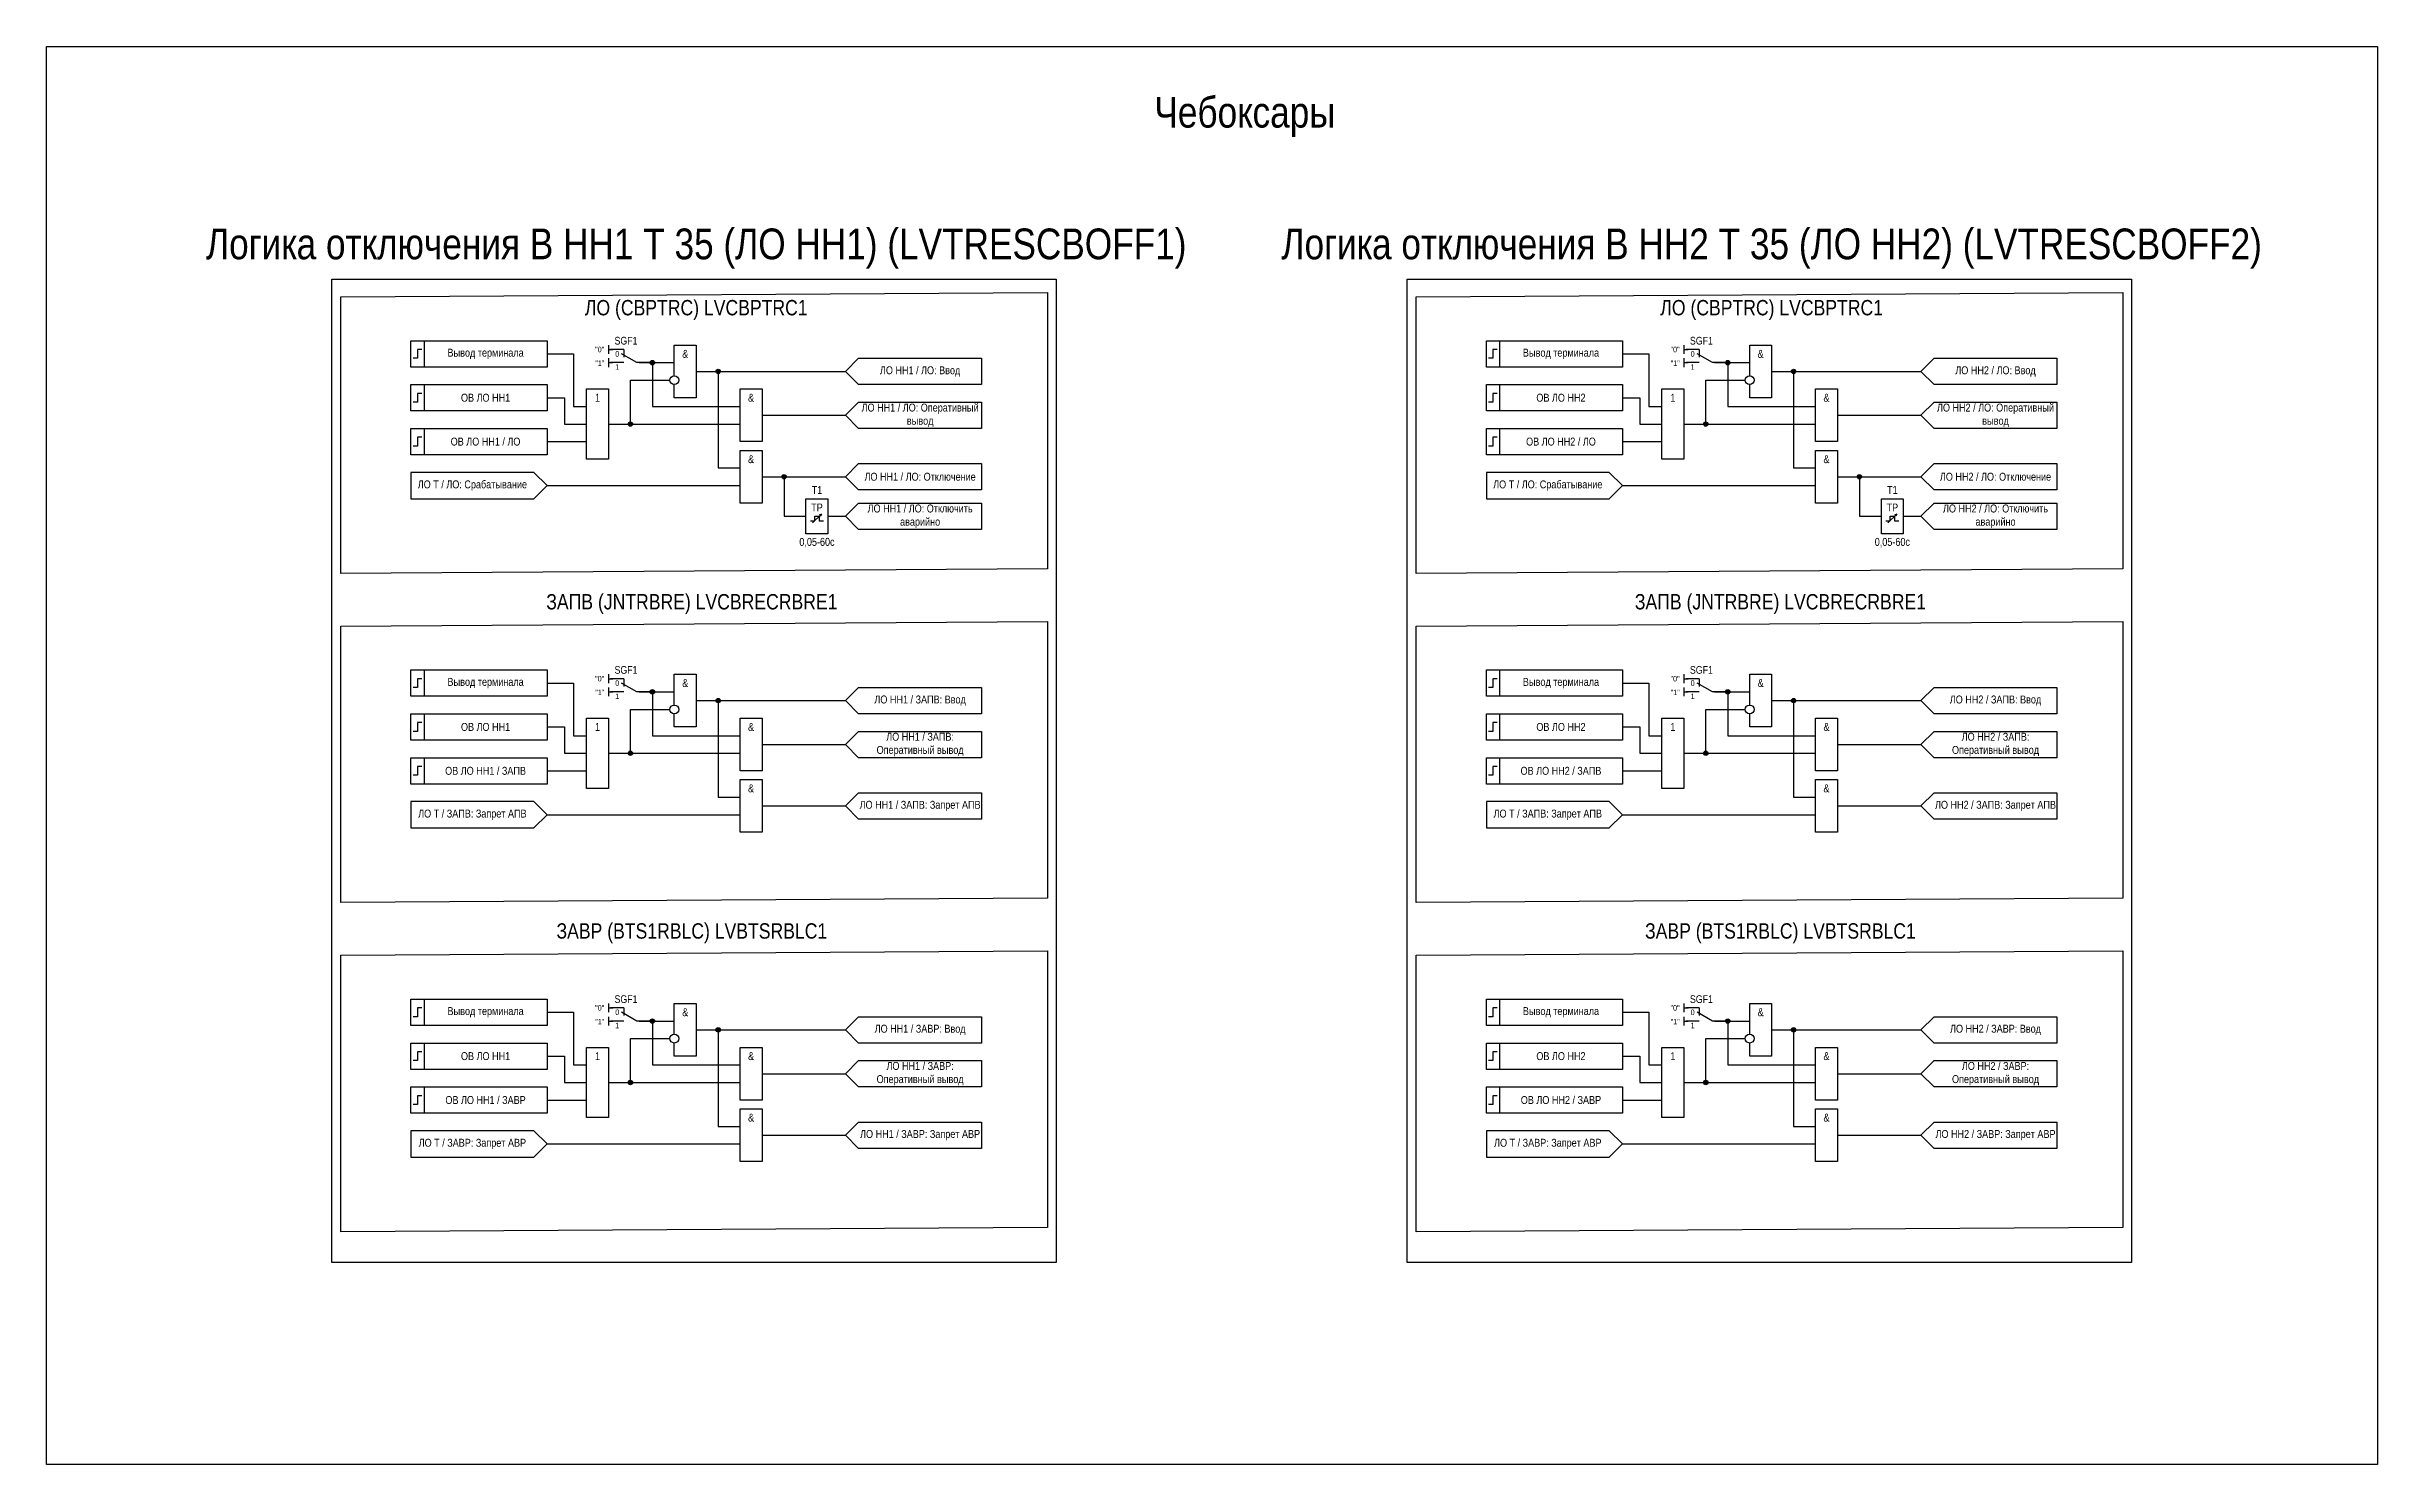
# Model space of a CAD drawing. Header units: millimetres. Extents: x -501 to 482, y 0 to 678.
# Drawn here: x -67 to 464, y 355 to 678 of the extents above; entities that cross this region are included whole.
import ezdxf
from ezdxf.enums import TextEntityAlignment as Align

# ---------------------------------------------------------------- set-up
doc = ezdxf.new("R2010")
doc.units = ezdxf.units.MM
doc.layers.add('Основная', color=7, linetype='Continuous')
doc.styles.add('2.5_Gost_RD', font='ARIALN.TTF', dxfattribs={"height": 2.5})
doc.styles.add('3.5_Gost_RD', font='ARIALN.TTF', dxfattribs={"height": 3.5})
doc.styles.add('Вывод', font='ARIALN.TTF', dxfattribs={"height": 2.5})
doc.styles.add('Компонент', font='ARIALN.TTF', dxfattribs={"height": 3.5})

msp = doc.modelspace()

# ---------------------------------------------------------------- texts
at = {"color": 3, "ltscale": 100, "char_height": 7, "attachment_point": 5, "style": '3.5_Gost_RD'}
for s, insert, width in [('Чебоксары', (206, 662), 218.5721), ('Логика отключения В НН1 Т 35 (ЛО НН1) (LVTRESCBOFF1)', (81, 632), 238.7878), ('Логика отключения В НН2 Т 35 (ЛО НН2) (LVTRESCBOFF2)', (326, 632), 263.935)]:
    msp.add_mtext(s, dxfattribs=dict(at, insert=insert, width=width))
at = {"ltscale": 100, "attachment_point": 5}
for s, insert, char_height, width, style in [('ЛО (CBPTRC) {\\C6;LVCBPTRC1}', (81, 618), 3.5, 140, '3.5_Gost_RD'), ('ЛО (CBPTRC) {\\C6;LVCBPTRC1}', (326, 618), 3.5, 140, '3.5_Gost_RD'), ('Вывод терминала', (33, 608), 1.8, 28, '2.5_Gost_RD'), ('&', (78.5, 608), 1.8, 5, '2.5_Gost_RD'), ('Вывод терминала', (278, 608), 1.8, 28, '2.5_Gost_RD'), ('&', (323.5, 608), 1.8, 5, '2.5_Gost_RD'), ('ЛО НН1 / ЛО: Ввод', (132, 604), 1.8, 28, '2.5_Gost_RD'), ('ЛО НН2 / ЛО: Ввод', (377, 604), 1.8, 28, '2.5_Gost_RD'), ('ОВ ЛО НН1', (33, 598), 1.8, 28, '2.5_Gost_RD'), ('1', (58.5, 598), 1.8, 5, '2.5_Gost_RD'), ('&', (93.5, 598), 1.8, 5, '2.5_Gost_RD'), ('ЛО НН1 / ЛО: Оперативный вывод', (132, 594), 1.8, 28, '2.5_Gost_RD'), ('ОВ ЛО НН2', (278, 598), 1.8, 28, '2.5_Gost_RD'), ('1', (303.5, 598), 1.8, 5, '2.5_Gost_RD'), ('&', (338.5, 598), 1.8, 5, '2.5_Gost_RD'), ('ЛО НН2 / ЛО: Оперативный вывод', (377, 594), 1.8, 28, '2.5_Gost_RD'), ('ОВ ЛО НН1 / ЛО', (33, 588), 1.8, 28, '2.5_Gost_RD'), ('&', (93.5, 584), 1.8, 5, '2.5_Gost_RD'), ('ОВ ЛО НН2 / ЛО', (278, 588), 1.8, 28, '2.5_Gost_RD'), ('&', (338.5, 584), 1.8, 5, '2.5_Gost_RD'), ('ЛО Т / ЛО: Срабатывание', (30, 578), 1.8, 28, '2.5_Gost_RD'), ('ЛО НН1 / ЛО: Отключение ', (132, 580), 1.8, 28, '2.5_Gost_RD'), ('ЛО Т / ЛО: Срабатывание', (275, 578), 1.8, 28, '2.5_Gost_RD'), ('ЛО НН2 / ЛО: Отключение ', (377, 580), 1.8, 28, '2.5_Gost_RD'), ('TP', (108.5, 573), 1.8, 5, '2.5_Gost_RD'), ('T1', (108.5, 577), 1.8, 5, '2.5_Gost_RD'), ('ЛО НН1 / ЛО: Отключить аварийно', (132, 571), 1.8, 28, '2.5_Gost_RD'), ('TP', (353.5, 573), 1.8, 5, '2.5_Gost_RD'), ('T1', (353.5, 577), 1.8, 5, '2.5_Gost_RD'), ('ЛО НН2 / ЛО: Отключить аварийно', (377, 571), 1.8, 28, '2.5_Gost_RD'), ('0,05-60с', (108.5, 565), 1.8, 5, '2.5_Gost_RD'), ('0,05-60с', (353.5, 565), 1.8, 5, '2.5_Gost_RD'), ('ЗАПВ (JNTRBRE) {\\C6;LVCBRECRBRE1}', (80, 551), 3.5, 140, '3.5_Gost_RD'), ('ЗАПВ (JNTRBRE) {\\C6;LVCBRECRBRE1}', (328, 551), 3.5, 140, '3.5_Gost_RD'), ('Вывод терминала', (33, 533), 1.8, 28, '2.5_Gost_RD'), ('&', (78.5, 533), 1.8, 5, '2.5_Gost_RD'), ('Вывод терминала', (278, 533), 1.8, 28, '2.5_Gost_RD'), ('&', (323.5, 533), 1.8, 5, '2.5_Gost_RD'), ('ЛО НН1 / ЗАПВ: Ввод', (132, 529), 1.8, 28, '2.5_Gost_RD'), ('ЛО НН2 / ЗАПВ: Ввод', (377, 529), 1.8, 28, '2.5_Gost_RD'), ('ОВ ЛО НН1', (33, 523), 1.8, 28, '2.5_Gost_RD'), ('1', (58.5, 523), 1.8, 5, '2.5_Gost_RD'), ('&', (93.5, 523), 1.8, 5, '2.5_Gost_RD'), ('ЛО НН1 / ЗАПВ: Оперативный вывод', (132, 519), 1.8, 28, '2.5_Gost_RD'), ('ОВ ЛО НН2', (278, 523), 1.8, 28, '2.5_Gost_RD'), ('1', (303.5, 523), 1.8, 5, '2.5_Gost_RD'), ('&', (338.5, 523), 1.8, 5, '2.5_Gost_RD'), ('ЛО НН2 / ЗАПВ: Оперативный вывод', (377, 519), 1.8, 28, '2.5_Gost_RD'), ('ОВ ЛО НН1 / ЗАПВ', (33, 513), 1.8, 28, '2.5_Gost_RD'), ('&', (93.5, 509), 1.8, 5, '2.5_Gost_RD'), ('ОВ ЛО НН2 / ЗАПВ', (278, 513), 1.8, 28, '2.5_Gost_RD'), ('&', (338.5, 509), 1.8, 5, '2.5_Gost_RD'), ('ЛО НН1 / ЗАПВ: Запрет АПВ', (132, 505), 1.8, 28, '2.5_Gost_RD'), ('ЛО НН2 / ЗАПВ: Запрет АПВ', (377, 505), 1.8, 28, '2.5_Gost_RD'), ('ЛО Т / ЗАПВ: Запрет АПВ', (30, 503), 1.8, 28, '2.5_Gost_RD'), ('ЛО Т / ЗАПВ: Запрет АПВ', (275, 503), 1.8, 28, '2.5_Gost_RD'), ('ЗАВР (BTS1RBLC) {\\C6;LVBTSRBLC1}', (80, 476), 3.5, 140, '3.5_Gost_RD'), ('ЗАВР (BTS1RBLC) {\\C6;LVBTSRBLC1}', (328, 476), 3.5, 140, '3.5_Gost_RD'), ('Вывод терминала', (33, 458), 1.8, 28, '2.5_Gost_RD'), ('&', (78.5, 458), 1.8, 5, '2.5_Gost_RD'), ('Вывод терминала', (278, 458), 1.8, 28, '2.5_Gost_RD'), ('&', (323.5, 458), 1.8, 5, '2.5_Gost_RD'), ('ЛО НН1 / ЗАВР: Ввод', (132, 454), 1.8, 28, '2.5_Gost_RD'), ('ЛО НН2 / ЗАВР: Ввод', (377, 454), 1.8, 28, '2.5_Gost_RD'), ('ОВ ЛО НН1', (33, 448), 1.8, 28, '2.5_Gost_RD'), ('1', (58.5, 448), 1.8, 5, '2.5_Gost_RD'), ('&', (93.5, 448), 1.8, 5, '2.5_Gost_RD'), ('ЛО НН1 / ЗАВР: Оперативный вывод', (132, 444), 1.8, 28, '2.5_Gost_RD'), ('ОВ ЛО НН2', (278, 448), 1.8, 28, '2.5_Gost_RD'), ('1', (303.5, 448), 1.8, 5, '2.5_Gost_RD'), ('&', (338.5, 448), 1.8, 5, '2.5_Gost_RD'), ('ЛО НН2 / ЗАВР: Оперативный вывод', (377, 444), 1.8, 28, '2.5_Gost_RD'), ('ОВ ЛО НН1 / ЗАВР', (33, 438), 1.8, 28, '2.5_Gost_RD'), ('ОВ ЛО НН2 / ЗАВР', (278, 438), 1.8, 28, '2.5_Gost_RD'), ('&', (93.5, 434), 1.8, 5, '2.5_Gost_RD'), ('ЛО НН1 / ЗАВР: Запрет АВР', (132, 430), 1.8, 28, '2.5_Gost_RD'), ('&', (338.5, 434), 1.8, 5, '2.5_Gost_RD'), ('ЛО НН2 / ЗАВР: Запрет АВР', (377, 430), 1.8, 28, '2.5_Gost_RD'), ('ЛО Т / ЗАВР: Запрет АВР', (30, 428), 1.8, 28, '2.5_Gost_RD'), ('ЛО Т / ЗАВР: Запрет АВР', (275, 428), 1.8, 28, '2.5_Gost_RD')]:
    msp.add_mtext(s, dxfattribs=dict(at, insert=insert, char_height=char_height, width=width, style=style))
at = {"ltscale": 100, "char_height": 1.25, "attachment_point": 1, "style": '3.5_Gost_RD'}
for insert in [(58, 606.5), (303, 606.5), (58, 531.5), (303, 531.5), (58, 456.5), (303, 456.5)]:
    msp.add_mtext_dynamic_manual_height_columns('"1"', width=2, gutter_width=17.5, heights=[0], dxfattribs=dict(at, insert=insert))

# ---------------------------------------------------------------- blocks, each defined once
blk = doc.blocks.new('Точка')
at = {"ltscale": 100}
h = blk.add_hatch(color=256, dxfattribs=at)
h.dxf.hatch_style = 1
edge = h.paths.add_edge_path()
edge.add_arc((0, 0), 0.5, 0, 360)
blk.add_circle((0, 0), 0.5, dxfattribs=at)
blk = doc.blocks.new('*U78')
at = {"layer": 'Основная', "color": 0}
blk.add_line((0, 0), (7, 4), dxfattribs=at)
at = {"layer": 'Основная', "ltscale": 0.35}
blk.add_line((6, 6), (6, 2.5), dxfattribs=at)
blk = doc.blocks.new('*U80')
at = {"layer": 'Основная', "color": 0}
for p, q in [((-3, 6), (-9, 6)), ((-3, 0), (-9, 0)), ((9, 0), (3, 0))]:
    blk.add_line(p, q, dxfattribs=at)
at = {"layer": 'Основная', "ltscale": 0.25, "xscale": -1}
blk.add_blockref('*U78', (3, 0), dxfattribs=at)
at = {"layer": 'Основная'}
for tag, height, style, p in [('ОУ', 3.5, 'Компонент', (-2, 10)), ('В1', 2.5, 'Вывод', (-14, 6)), ('В2', 2.5, 'Вывод', (-6, 4)), ('В3', 2.5, 'Вывод', (-6, -2))]:
    blk.add_attdef(tag, text='', height=height, dxfattribs=dict(at, style=style)).set_placement(p, align=Align.MIDDLE_CENTER)

# ---------------------------------------------------------------- linework, layer by layer
at = {"ltscale": 100}
for p, q in [((61, 610), (61, 608)), ((61, 609), (62, 609)), ((61, 607), (61, 605)), ((61, 606), (62, 606)), ((306, 610), (306, 608)), ((306, 609), (307, 609)), ((306, 607), (306, 605)), ((306, 606), (307, 606)), ((118, 583), (115, 580)), ((115, 580), (118, 577)), ((363, 583), (360, 580)), ((360, 580), (363, 577)), ((107.5, 569.5), (109.5, 571.5)), ((109.5, 571.5), (108.99, 571.25)), ((109.5, 571.5), (109.26, 571.02)), ((352.5, 569.5), (354.5, 571.5)), ((354.5, 571.5), (353.99, 571.25)), ((354.5, 571.5), (354.26, 571.02)), ((61, 535), (61, 533)), ((61, 534), (62, 534)), ((61, 532), (61, 530)), ((61, 531), (62, 531)), ((306, 535), (306, 533)), ((306, 534), (307, 534)), ((306, 532), (306, 530)), ((306, 531), (307, 531)), ((118, 508), (115, 505)), ((115, 505), (118, 502)), ((363, 508), (360, 505)), ((360, 505), (363, 502)), ((61, 460), (61, 458)), ((61, 459), (62, 459)), ((61, 457), (61, 455)), ((306, 460), (306, 458)), ((306, 459), (307, 459)), ((306, 457), (306, 455)), ((61, 456), (62, 456)), ((306, 456), (307, 456)), ((118, 433), (115, 430)), ((363, 433), (360, 430)), ((115, 430), (118, 427)), ((360, 430), (363, 427))]:
    msp.add_line(p, q, dxfattribs=at)
for points in [[(-67, 678), (464, 678), (464, 355), (-67, 355)], [(-2, 625), (163, 625), (163, 401), (-2, 401)], [(243, 625), (408, 625), (408, 401), (243, 401)], [(245, 621), (406, 622), (406, 559), (245, 558)], [(16, 611), (19, 611), (19, 605), (16, 605)], [(16, 611), (47, 611), (47, 605), (16, 605)], [(261, 611), (264, 611), (264, 605), (261, 605)], [(261, 611), (292, 611), (292, 605), (261, 605)], [(16, 601), (19, 601), (19, 595), (16, 595)], [(16, 601), (47, 601), (47, 595), (16, 595)], [(261, 601), (264, 601), (264, 595), (261, 595)], [(261, 601), (292, 601), (292, 595), (261, 595)], [(56, 600), (61, 600), (61, 584), (56, 584)], [(91, 600), (96, 600), (96, 588), (91, 588)], [(301, 600), (306, 600), (306, 584), (301, 584)], [(336, 600), (341, 600), (341, 588), (336, 588)], [(16, 591), (19, 591), (19, 585), (16, 585)], [(16, 591), (47, 591), (47, 585), (16, 585)], [(261, 591), (264, 591), (264, 585), (261, 585)], [(261, 591), (292, 591), (292, 585), (261, 585)], [(91, 586), (96, 586), (96, 574), (91, 574)], [(336, 586), (341, 586), (341, 574), (336, 574)], [(106, 575), (111, 575), (111, 567), (106, 567)], [(351, 575), (356, 575), (356, 567), (351, 567)], [(0, 546), (161, 547), (161, 484), (0, 483)], [(245, 546), (406, 547), (406, 484), (245, 483)], [(16, 536), (19, 536), (19, 530), (16, 530)], [(16, 536), (47, 536), (47, 530), (16, 530)], [(261, 536), (264, 536), (264, 530), (261, 530)], [(261, 536), (292, 536), (292, 530), (261, 530)], [(16, 526), (19, 526), (19, 520), (16, 520)], [(16, 526), (47, 526), (47, 520), (16, 520)], [(261, 526), (264, 526), (264, 520), (261, 520)], [(261, 526), (292, 526), (292, 520), (261, 520)], [(56, 525), (61, 525), (61, 509), (56, 509)], [(91, 525), (96, 525), (96, 513), (91, 513)], [(301, 525), (306, 525), (306, 509), (301, 509)], [(336, 525), (341, 525), (341, 513), (336, 513)], [(16, 516), (19, 516), (19, 510), (16, 510)], [(16, 516), (47, 516), (47, 510), (16, 510)], [(261, 516), (264, 516), (264, 510), (261, 510)], [(261, 516), (292, 516), (292, 510), (261, 510)], [(91, 511), (96, 511), (96, 499), (91, 499)], [(336, 511), (341, 511), (341, 499), (336, 499)], [(0, 471), (161, 472), (161, 409), (0, 408)], [(245, 471), (406, 472), (406, 409), (245, 408)], [(16, 461), (19, 461), (19, 455), (16, 455)], [(16, 461), (47, 461), (47, 455), (16, 455)], [(261, 461), (264, 461), (264, 455), (261, 455)], [(261, 461), (292, 461), (292, 455), (261, 455)], [(16, 451), (19, 451), (19, 445), (16, 445)], [(16, 451), (47, 451), (47, 445), (16, 445)], [(56, 450), (61, 450), (61, 434), (56, 434)], [(91, 450), (96, 450), (96, 438), (91, 438)], [(261, 451), (264, 451), (264, 445), (261, 445)], [(261, 451), (292, 451), (292, 445), (261, 445)], [(301, 450), (306, 450), (306, 434), (301, 434)], [(336, 450), (341, 450), (341, 438), (336, 438)], [(16, 441), (19, 441), (19, 435), (16, 435)], [(16, 441), (47, 441), (47, 435), (16, 435)], [(261, 441), (264, 441), (264, 435), (261, 435)], [(261, 441), (292, 441), (292, 435), (261, 435)], [(91, 436), (96, 436), (96, 424), (91, 424)], [(336, 436), (341, 436), (341, 424), (336, 424)]]:
    msp.add_lwpolyline(points, close=True, dxfattribs=at)
at = {"color": 3, "ltscale": 100}
msp.add_lwpolyline([(0, 621), (161, 622), (161, 559), (0, 558)], close=True, dxfattribs=at)
at = {"lineweight": 30, "ltscale": 100}
for points in [[(18.5, 609), (17.5, 609), (17.5, 607), (16.5, 607)], [(263.5, 609), (262.5, 609), (262.5, 607), (261.5, 607)], [(18.5, 599), (17.5, 599), (17.5, 597), (16.5, 597)], [(263.5, 599), (262.5, 599), (262.5, 597), (261.5, 597)], [(18.5, 589), (17.5, 589), (17.5, 587), (16.5, 587)], [(263.5, 589), (262.5, 589), (262.5, 587), (261.5, 587)], [(18.5, 534), (17.5, 534), (17.5, 532), (16.5, 532)], [(263.5, 534), (262.5, 534), (262.5, 532), (261.5, 532)], [(18.5, 524), (17.5, 524), (17.5, 522), (16.5, 522)], [(263.5, 524), (262.5, 524), (262.5, 522), (261.5, 522)], [(18.5, 514), (17.5, 514), (17.5, 512), (16.5, 512)], [(263.5, 514), (262.5, 514), (262.5, 512), (261.5, 512)], [(18.5, 459), (17.5, 459), (17.5, 457), (16.5, 457)], [(263.5, 459), (262.5, 459), (262.5, 457), (261.5, 457)], [(18.5, 449), (17.5, 449), (17.5, 447), (16.5, 447)], [(263.5, 449), (262.5, 449), (262.5, 447), (261.5, 447)], [(18.5, 439), (17.5, 439), (17.5, 437), (16.5, 437)], [(263.5, 439), (262.5, 439), (262.5, 437), (261.5, 437)]]:
    msp.add_lwpolyline(points, dxfattribs=at)
at = {"ltscale": 100}
for points in [[(47, 608), (53, 608), (53, 596), (56, 596)], [(68, 606), (76, 606)], [(68, 606), (71, 606), (71, 596), (91, 596)], [(76, 603), (76, 610), (81, 610), (81, 598), (76, 598), (76, 601)], [(115, 604), (118, 607), (146, 607), (146, 601), (118, 601), (115, 604)], [(292, 608), (298, 608), (298, 596), (301, 596)], [(313, 606), (321, 606)], [(313, 606), (316, 606), (316, 596), (336, 596)], [(321, 603), (321, 610), (326, 610), (326, 598), (321, 598), (321, 601)], [(360, 604), (363, 607), (391, 607), (391, 601), (363, 601), (360, 604)], [(61, 592), (66, 592), (66, 602), (75, 602)], [(81, 604), (115, 604)], [(81, 604), (86, 604), (86, 582), (91, 582)], [(306, 592), (311, 592), (311, 602), (320, 602)], [(326, 604), (360, 604)], [(326, 604), (331, 604), (331, 582), (336, 582)], [(47, 598), (51, 598), (51, 592), (56, 592)], [(115, 594), (118, 597), (146, 597), (146, 591), (118, 591), (115, 594)], [(292, 598), (296, 598), (296, 592), (301, 592)], [(360, 594), (363, 597), (391, 597), (391, 591), (363, 591), (360, 594)], [(61, 592), (91, 592)], [(96, 594), (115, 594)], [(306, 592), (336, 592)], [(341, 594), (360, 594)], [(47, 588), (56, 588)], [(292, 588), (301, 588)], [(47, 578), (44, 581), (16, 581), (16, 575), (44, 575), (47, 578)], [(96, 580), (115, 580)], [(96, 580), (101, 580), (101, 571), (106, 571)], [(115, 580), (118, 583), (146, 583), (146, 577), (118, 577), (115, 580)], [(292, 578), (289, 581), (261, 581), (261, 575), (289, 575), (292, 578)], [(341, 580), (360, 580)], [(341, 580), (346, 580), (346, 571), (351, 571)], [(360, 580), (363, 583), (391, 583), (391, 577), (363, 577), (360, 580)], [(47, 578), (91, 578)], [(115, 571), (118, 574), (146, 574), (146, 568), (118, 568), (115, 571)], [(292, 578), (336, 578)], [(360, 571), (363, 574), (391, 574), (391, 568), (363, 568), (360, 571)], [(107, 570), (108, 570), (108, 571), (109, 571), (109, 570), (110, 570)], [(111, 571), (115, 571)], [(352, 570), (353, 570), (353, 571), (354, 571), (354, 570), (355, 570)], [(356, 571), (360, 571)], [(47, 533), (53, 533), (53, 521), (56, 521)], [(68, 531), (76, 531)], [(68, 531), (71, 531), (71, 521), (91, 521)], [(76, 528), (76, 535), (81, 535), (81, 523), (76, 523), (76, 526)], [(115, 529), (118, 532), (146, 532), (146, 526), (118, 526), (115, 529)], [(292, 533), (298, 533), (298, 521), (301, 521)], [(313, 531), (321, 531)], [(313, 531), (316, 531), (316, 521), (336, 521)], [(321, 528), (321, 535), (326, 535), (326, 523), (321, 523), (321, 526)], [(360, 529), (363, 532), (391, 532), (391, 526), (363, 526), (360, 529)], [(61, 517), (66, 517), (66, 527), (75, 527)], [(81, 529), (115, 529)], [(81, 529), (86, 529), (86, 507), (91, 507)], [(306, 517), (311, 517), (311, 527), (320, 527)], [(326, 529), (360, 529)], [(326, 529), (331, 529), (331, 507), (336, 507)], [(47, 523), (51, 523), (51, 517), (56, 517)], [(115, 519), (118, 522), (146, 522), (146, 516), (118, 516), (115, 519)], [(292, 523), (296, 523), (296, 517), (301, 517)], [(360, 519), (363, 522), (391, 522), (391, 516), (363, 516), (360, 519)], [(61, 517), (91, 517)], [(96, 519), (115, 519)], [(306, 517), (336, 517)], [(341, 519), (360, 519)], [(47, 513), (56, 513)], [(292, 513), (301, 513)], [(47, 503), (44, 506), (16, 506), (16, 500), (44, 500), (47, 503)], [(96, 505), (115, 505)], [(115, 505), (118, 508), (146, 508), (146, 502), (118, 502), (115, 505)], [(292, 503), (289, 506), (261, 506), (261, 500), (289, 500), (292, 503)], [(341, 505), (360, 505)], [(360, 505), (363, 508), (391, 508), (391, 502), (363, 502), (360, 505)], [(47, 503), (91, 503)], [(292, 503), (336, 503)], [(47, 458), (53, 458), (53, 446), (56, 446)], [(76, 453), (76, 460), (81, 460), (81, 448), (76, 448), (76, 451)], [(115, 454), (118, 457), (146, 457), (146, 451), (118, 451), (115, 454)], [(292, 458), (298, 458), (298, 446), (301, 446)], [(321, 453), (321, 460), (326, 460), (326, 448), (321, 448), (321, 451)], [(360, 454), (363, 457), (391, 457), (391, 451), (363, 451), (360, 454)], [(61, 442), (66, 442), (66, 452), (75, 452)], [(68, 456), (76, 456)], [(68, 456), (71, 456), (71, 446), (91, 446)], [(81, 454), (115, 454)], [(81, 454), (86, 454), (86, 432), (91, 432)], [(306, 442), (311, 442), (311, 452), (320, 452)], [(313, 456), (321, 456)], [(313, 456), (316, 456), (316, 446), (336, 446)], [(326, 454), (360, 454)], [(326, 454), (331, 454), (331, 432), (336, 432)], [(47, 448), (51, 448), (51, 442), (56, 442)], [(115, 444), (118, 447), (146, 447), (146, 441), (118, 441), (115, 444)], [(292, 448), (296, 448), (296, 442), (301, 442)], [(360, 444), (363, 447), (391, 447), (391, 441), (363, 441), (360, 444)], [(61, 442), (91, 442)], [(96, 444), (115, 444)], [(306, 442), (336, 442)], [(341, 444), (360, 444)], [(47, 438), (56, 438)], [(292, 438), (301, 438)], [(47, 428), (44, 431), (16, 431), (16, 425), (44, 425), (47, 428)], [(115, 430), (118, 433), (146, 433), (146, 427), (118, 427), (115, 430)], [(292, 428), (289, 431), (261, 431), (261, 425), (289, 425), (292, 428)], [(360, 430), (363, 433), (391, 433), (391, 427), (363, 427), (360, 430)], [(47, 428), (91, 428)], [(96, 430), (115, 430)], [(292, 428), (336, 428)], [(341, 430), (360, 430)]]:
    msp.add_lwpolyline(points, dxfattribs=at)
for centre in [(76, 602), (321, 602), (76, 527), (321, 527), (76, 452), (321, 452)]:
    msp.add_circle(centre, 1)

# ---------------------------------------------------------------- block references
for p in [(71, 606), (316, 606), (86, 604), (331, 604), (66, 592), (311, 592), (101, 580), (346, 580), (71, 531), (316, 531), (86, 529), (331, 529), (66, 517), (311, 517), (71, 456), (86, 454), (316, 456), (331, 454), (66, 442), (311, 442)]:
    msp.add_blockref('Точка', p, dxfattribs=at)
at = {"layer": 'Основная', "ltscale": 0.25, "xscale": 0.5, "yscale": 0.5, "zscale": 0.5}
for p in [(66, 606), (311, 606), (66, 531), (311, 531), (66, 456), (311, 456)]:
    msp.add_blockref('*U80', p, dxfattribs=at).add_auto_attribs({'ОУ': 'SGF1', 'В1': '"0"', 'В2': '0', 'В3': '1'})

msp.set_redraw_order([(e.dxf.handle, doc.entitydb.next_handle()) for e in msp.query("TEXT MTEXT ATTDEF DIMENSION ARC_DIMENSION")])  # texts and dimensions are drawn at this point

doc.saveas('drawing.dxf')
